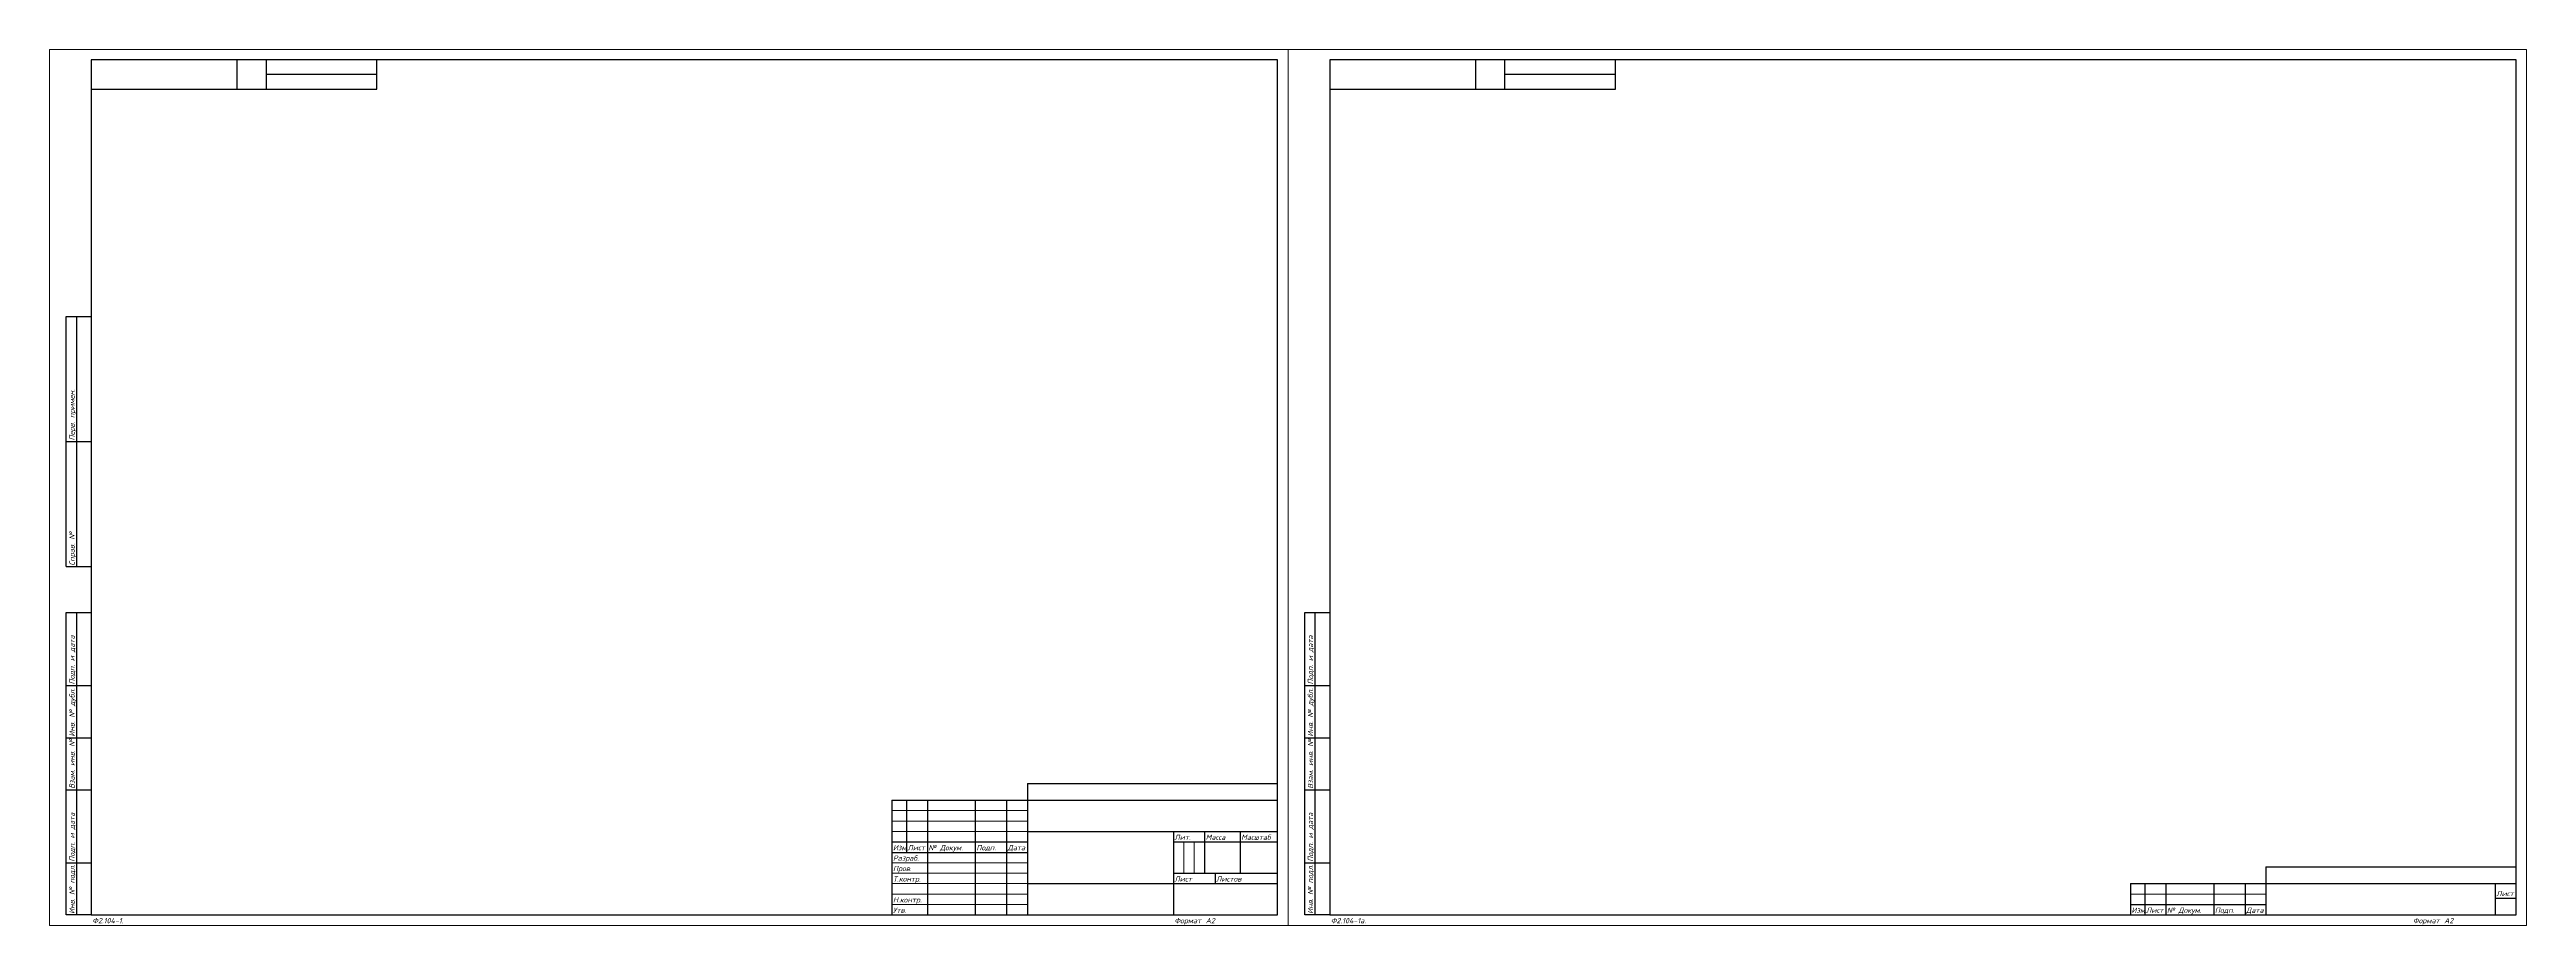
# Model space of a CAD drawing. Header units: millimetres. Extents: x 193 to 5157, y -4069 to 285.
# Drawn here: x 1619 to 2807, y -2584 to -2164 of the extents above; entities that cross this region are included whole.
import ezdxf
from ezdxf.enums import TextEntityAlignment as Align

# ---------------------------------------------------------------- set-up
doc = ezdxf.new("R2010")
doc.units = ezdxf.units.MM
doc.layers.add('4', color=4, linetype='Continuous', lineweight=15)
doc.layers.add('рамка', color=253, linetype='Continuous', lineweight=5)
doc.layers.add('Привязки', color=2, linetype='Continuous', lineweight=0, plot=False)
doc.styles.add('текст', font='isocpeui.ttf')

# ---------------------------------------------------------------- blocks, each defined once
blk = doc.blocks.new('*U27')
for p, q in [((90, 401), (90, 415)), ((104, 401), (104, 415)), ((157, 408), (104, 408)), ((157, 401), (157, 415)), ((20, 401), (90, 401)), ((90, 401), (104, 401)), ((104, 401), (157, 401)), ((8, 232), (8, 292)), ((8, 292), (20, 292)), ((13, 232), (13, 292)), ((8, 232), (20, 232)), ((8, 172), (8, 232)), ((13, 172), (13, 232)), ((8, 172), (20, 172)), ((8, 115), (8, 150)), ((8, 150), (20, 150)), ((13, 115), (13, 150)), ((8, 90), (8, 115)), ((8, 115), (20, 115)), ((13, 90), (13, 115)), ((8, 65), (8, 90)), ((8, 90), (20, 90)), ((13, 65), (13, 90)), ((8, 30), (8, 65)), ((8, 65), (20, 65)), ((13, 30), (13, 65)), ((404, 60), (589, 60)), ((404, 60), (404, 5)), ((411, 60), (411, 35)), ((421, 60), (421, 5)), ((444, 60), (444, 5)), ((459, 60), (459, 5)), ((469, 68), (589, 68)), ((469, 68), (469, 60)), ((469, 60), (469, 5)), ((404, 40), (469, 40)), ((469, 45), (589, 45)), ((539, 45), (539, 20)), ((539, 40), (589, 40)), ((554, 45), (554, 25)), ((571, 45), (571, 25)), ((8, 5), (8, 30)), ((8, 30), (20, 30)), ((13, 5), (13, 30)), ((404, 35), (469, 35)), ((539, 25), (589, 25)), ((559, 25), (559, 20)), ((469, 20), (589, 20)), ((539, 20), (539, 5)), ((20, 5), (8, 5))]:
    blk.add_line(p, q)
blk.add_lwpolyline([(20, 5), (589, 5), (589, 415), (20, 415)], close=True)
at = {"layer": '4'}
for p, q in [((404, 55), (469, 55)), ((404, 50), (469, 50)), ((404, 45), (469, 45)), ((544, 40), (544, 25)), ((549, 40), (549, 25)), ((404, 30), (469, 30)), ((404, 25), (469, 25)), ((404, 20), (469, 20)), ((404, 15), (469, 15)), ((404, 10), (469, 10))]:
    blk.add_line(p, q, dxfattribs=at)
at = {"layer": 'Привязки'}
blk.add_lwpolyline([(0, 0), (594, 0), (594, 420), (0, 420)], close=True, dxfattribs=at)
at = {"layer": 'рамка'}
blk.add_lwpolyline([(0, 420), (594, 420), (594, 0), (0, 0)], close=True, dxfattribs=at)
at = {"style": 'текст'}
for s, p in [('Перв. примен.', (12, 232.5)), ('Справ. №', (12, 172.5)), ('Подп. и дата', (12, 115.5)), ('Инв. № дубл.', (12, 90.5)), ('Взам. инв. №', (12, 65.5)), ('Подп. и дата', (12, 30.5)), ('Инв. № подл.', (12, 5.5))]:
    blk.add_text(s, height=2.5, rotation=90, dxfattribs=at).set_placement(p)
for s, height, p in [('Изм.', 2.5, (404.5, 36)), ('Лист', 2.5, (411.5, 36)), ('№ Докум.', 2.5, (421.5, 36)), ('Подп.', 2.5, (444.5, 36)), ('Дата', 2.5, (459.5, 36)), ('Лит.', 2.5, (539.5, 41)), ('Масса', 2.5, (554.5, 41)), ('Масштаб', 2.5, (571.5, 41)), ('Разраб.', 2.5, (404.5, 31)), ('Пров.', 2.5, (404.5, 26)), ('Н.контр.', 2.5, (404.5, 11)), ('Т.контр.', 2.5, (404.5, 21)), ('Лист', 2.5, (539.5, 21)), ('Листов', 2.5, (559.5, 21)), ('Ф2.104-1а.', 0.005, (20, 4.99)), ('Ф2.104-1.', 2.5, (20.5, 1)), ('Утв.', 2.5, (404.5, 6)), ('Формат', 2.5, (539.5, 1)), ('А2', 2.5, (554.5, 1)), ('А4', 0.025, (593.61, 0.01)), ('А3', 0.0125, (593.8, 0.01)), ('А1', 0.00625, (593.9, 0)), ('А0', 0.005, (593.92, 0))]:
    blk.add_text(s, height=height, dxfattribs=at).set_placement(p)
for tag, p, height, rotation in [('ОБОЗНАЧЕНИЕ-ВЕРХ', (85, 409), 3.5, 180), ('ПРИМЕНЯЕМОСТЬ', (19, 232.5), 2.5, 90), ('СПРАВ№', (19, 172.5), 2.5, 90), ('ДАТАУЧЁТАДУБЛ', (19, 115.5), 2.5, 90), ('ИНВ№ДУБЛ', (19, 90.5), 2.5, 90), ('ВЗАМИНВ№', (19, 65.5), 2.5, 90), ('ДАТАУЧЁТА', (19, 30.5), 2.5, 90), ('ИНВ№ПОДЛ', (19, 5.5), 2.5, 90)]:
    blk.add_attdef(tag, p, '', height=height, rotation=rotation, dxfattribs=at)
for tag, p, height in [('27', (91, 406), 3.5), ('28', (105, 409), 3.5), ('29', (105, 402), 3.5), ('ИЗМ4', (404.5, 56), 2.5), ('ИЗМ3', (404.5, 51), 2.5), ('ИЗМ2', (404.5, 46), 2.5), ('ЛИСТИЗМ4', (411.5, 56), 2.5), ('ЛИСТИЗМ3', (411.5, 51), 2.5), ('ЛИСТИЗМ2', (411.5, 46), 2.5), ('№ДОКУМИЗМ4', (421.5, 56), 2.5), ('№ДОКУМИЗМ3', (421.5, 51), 2.5), ('№ДОКУМИЗМ2', (421.5, 46), 2.5), ('ПОДПИЗМ4', (444.5, 56), 2.5), ('ПОДПИЗМ3', (444.5, 51), 2.5), ('ПОДПИЗМ2', (444.5, 46), 2.5), ('ДАТАИЗМ4', (459.5, 56), 2.5), ('ДАТАИЗМ3', (459.5, 51), 2.5), ('ДАТАИЗМ2', (459.5, 46), 2.5), ('ОБОЗНАЧЕНИЕ', (474, 51), 5), ('ИЗМ1', (404.5, 41), 2.5), ('ЛИСТИЗМ1', (411.5, 41), 2.5), ('№ДОКУМИЗМ1', (421.5, 41), 2.5), ('ПОДПИЗМ1', (444.5, 41), 2.5), ('ДАТАИЗМ1', (459.5, 41), 2.5), ('РАЗРАБ', (421.5, 31), 2.5), ('ПРОВ', (421.5, 26), 2.5), ('ДАТАРАЗРАБ', (459.5, 31), 2.5), ('ДАТАПРОВ', (459.5, 26), 2.5), ('10', (404.5, 16), 2.5), ('НКОНТР', (421.5, 11), 2.5), ('11', (421.5, 16), 2.5), ('ТКОНТР', (421.5, 21), 2.5), ('12', (444.5, 16), 2.5), ('ДАТАТКОНТР', (459.5, 21), 2.5), ('ДАТАНКОНТР', (459.5, 11), 2.5), ('13', (459.5, 16), 2.5), ('ЛИСТОВ', (574.5, 21), 2.5), ('УТВ', (421.5, 6), 2.5), ('ДАТАУТВ', (459.5, 6), 2.5)]:
    blk.add_attdef(tag, p, '', height=height, dxfattribs=at)
blk.add_attdef('30', text='', height=5, dxfattribs=at).set_placement((529, 64), align=Align.MIDDLE)
for tag, height, p in [('НАИМЕНОВАНИЕ1', 5, (504, 36)), ('НАИМЕНОВАНИЕ3', 3.5, (504, 26)), ('НАИМЕНОВАНИЕ2', 3.5, (504, 31)), ('МАССА', 3.5, (562.5, 31)), ('МАСШТАБ', 3.5, (580, 31)), ('НАИМЕНОВАНИЕ4', 2.5, (504, 21)), ('МАТЕРИАЛ2', 2.5, (504, 11)), ('МАТЕРИАЛ1', 2.5, (504, 16)), ('ПРЕДПРИЯТИЕ', 3.5, (564, 11)), ('ЛИСТ', 2.5, (554.5, 21)), ('МАТЕРИАЛ3', 2.5, (504, 6))]:
    blk.add_attdef(tag, text='', height=height, dxfattribs=at).set_placement(p, align=Align.CENTER)
for tag, p in [('ЛИТЕРА', (541.5, 31)), ('ЛИТЕРА2', (546.5, 31)), ('ЛИТЕРА3', (551.5, 31))]:
    blk.add_attdef(tag, text='', height=2.5, dxfattribs=at).set_placement(p, align=Align.RIGHT)
for tag, p in [('ИНДЕКС', (541.5, 31)), ('ИНДЕКС2', (546.5, 31)), ('ИНДЕКС3', (551.5, 31))]:
    blk.add_attdef(tag, text='', height=2.5, dxfattribs=at).set_placement(p, align=Align.TOP_LEFT)
blk = doc.blocks.new('*U36')
for p, q in [((90, 401), (90, 415)), ((104, 401), (104, 415)), ((157, 408), (104, 408)), ((157, 401), (157, 415)), ((20, 401), (90, 401)), ((90, 401), (104, 401)), ((104, 401), (157, 401)), ((20, 172), (20, 172)), ((20, 172), (20, 172)), ((20, 172), (20, 172)), ((20, 172), (20, 172)), ((20, 172), (20, 172)), ((20, 172), (20, 172)), ((20, 172), (20, 172)), ((8, 115), (8, 150)), ((8, 150), (20, 150)), ((13, 115), (13, 150)), ((8, 90), (8, 115)), ((8, 115), (20, 115)), ((13, 90), (13, 115)), ((8, 65), (8, 90)), ((8, 90), (20, 90)), ((13, 65), (13, 90)), ((8, 30), (8, 65)), ((8, 65), (20, 65)), ((13, 30), (13, 65)), ((8, 5), (8, 30)), ((8, 30), (20, 30)), ((13, 5), (13, 30)), ((469, 28), (589, 28)), ((469, 28), (469, 20)), ((404, 20), (589, 20)), ((404, 20), (404, 5)), ((411, 20), (411, 5)), ((421, 20), (421, 5)), ((444, 20), (444, 5)), ((459, 20), (459, 5)), ((469, 20), (469, 5)), ((579, 20), (579, 5)), ((579, 13), (589, 13)), ((20, 5), (8, 5)), ((404, 10), (469, 10)), ((404, 5), (469, 5)), ((589, 5), (589, 5)), ((589, 5), (589, 5)), ((589, 5), (589, 5)), ((589, 5), (589, 5)), ((589, 5), (589, 5)), ((589, 5), (589, 5)), ((589, 5), (589, 5))]:
    blk.add_line(p, q)
blk.add_lwpolyline([(20, 5), (589, 5), (589, 415), (20, 415)], close=True)
at = {"layer": '4'}
for p, q in [((404, 15), (469, 15)), ((589, 5), (589, 5)), ((589, 5), (589, 5)), ((589, 5), (589, 5)), ((589, 5), (589, 5)), ((589, 5), (589, 5)), ((589, 5), (589, 5)), ((589, 5), (589, 5)), ((589, 5), (589, 5)), ((589, 5), (589, 5))]:
    blk.add_line(p, q, dxfattribs=at)
at = {"layer": 'Привязки'}
blk.add_lwpolyline([(0, 0), (594, 0), (594, 420), (0, 420)], close=True, dxfattribs=at)
at = {"layer": 'рамка'}
blk.add_lwpolyline([(0, 420), (594, 420), (594, 0), (0, 0)], close=True, dxfattribs=at)
at = {"style": 'текст'}
for s, height, p in [('Справ. №', 0.0000208, (20, 172)), ('Перв. примен.', 0.0000208, (20, 172)), ('Подп. и дата', 2.5, (12, 115.5)), ('Инв. № дубл.', 2.5, (12, 90.5)), ('Взам. инв. №', 2.5, (12, 65.5)), ('Подп. и дата', 2.5, (12, 30.5)), ('Инв. № подл.', 2.5, (12, 5.5))]:
    blk.add_text(s, height=height, rotation=90, dxfattribs=at).set_placement(p)
for s, height, p in [('Лист', 2.5, (579.5, 14)), ('Ф2.104-1.', 0.005, (20, 5)), ('Ф2.104-1а.', 2.5, (20.5, 1)), ('Изм.', 2.5, (404.5, 6)), ('Лист', 2.5, (411.5, 6)), ('№ Докум.', 2.5, (421.5, 6)), ('Подп.', 2.5, (444.5, 6)), ('Дата', 2.5, (459.5, 6)), ('Формат', 2.5, (539.5, 1)), ('А2', 2.5, (554.5, 1)), ('Разраб.', 0.0000135, (589, 5)), ('Пров.', 0.0000135, (589, 5)), ('Т.контр.', 0.0000135, (589, 5)), ('Н.контр.', 0.0000135, (589, 5)), ('Утв.', 0.0000135, (589, 5)), ('Лит.', 0.0000135, (589, 5)), ('Масса', 0.0000135, (589, 5)), ('Масштаб', 0.0000135, (589, 5)), ('Листов', 0.0000135, (589, 5)), ('А4', 0.025, (593.6, 0)), ('А3', 0.0125, (593.8, 0)), ('А1', 0.00625, (593.9, 0)), ('А0', 0.005, (593.9, 0))]:
    blk.add_text(s, height=height, dxfattribs=at).set_placement(p)
for tag, p, height, rotation in [('ОБОЗНАЧЕНИЕ-ВЕРХ', (85, 409), 3.5, 180), ('ПРИМЕНЯЕМОСТЬ', (20, 172), 0.0000208, 90), ('СПРАВ№', (20, 172), 0.0000208, 90), ('ДАТАУЧЁТАДУБЛ', (19, 115.5), 2.5, 90), ('ИНВ№ДУБЛ', (19, 90.5), 2.5, 90), ('ВЗАМИНВ№', (19, 65.5), 2.5, 90), ('ДАТАУЧЁТА', (19, 30.5), 2.5, 90), ('ИНВ№ПОДЛ', (19, 5.5), 2.5, 90)]:
    blk.add_attdef(tag, p, '', height=height, rotation=rotation, dxfattribs=at)
for tag, p, height in [('27', (91, 406), 3.5), ('28', (105, 409), 3.5), ('29', (105, 402), 3.5), ('ИЗМ2', (404.5, 16), 2.5), ('ИЗМ1', (404.5, 11), 2.5), ('ЛИСТИЗМ2', (411.5, 16), 2.5), ('ЛИСТИЗМ1', (411.5, 11), 2.5), ('№ДОКУМИЗМ2', (421.5, 16), 2.5), ('№ДОКУМИЗМ1', (421.5, 11), 2.5), ('ПОДПИЗМ2', (444.5, 16), 2.5), ('ПОДПИЗМ1', (444.5, 11), 2.5), ('ДАТАИЗМ2', (459.5, 16), 2.5), ('ДАТАИЗМ1', (459.5, 11), 2.5), ('ОБОЗНАЧЕНИЕ', (474, 11), 5), ('РАЗРАБ', (589, 5), 0.0000135), ('ЛИСТОВ', (589, 5), 0.0000135), ('ПРОВ', (589, 5), 0.0000135), ('ТКОНТР', (589, 5), 0.0000135), ('НКОНТР', (589, 5), 0.0000135), ('УТВ', (589, 5), 0.0000135), ('10', (589, 5), 0.0000135), ('11', (589, 5), 0.0000135), ('12', (589, 5), 0.0000135), ('13', (589, 5), 0.0000135), ('ИЗМ3', (589, 5), 0.0000135), ('ЛИСТИЗМ3', (589, 5), 0.0000135), ('№ДОКУМИЗМ3', (589, 5), 0.0000135), ('ПОДПИЗМ3', (589, 5), 0.0000135), ('ДАТАИЗМ3', (589, 5), 0.0000135), ('ИЗМ4', (589, 5), 0.0000135), ('ЛИСТИЗМ4', (589, 5), 0.0000135), ('№ДОКУМИЗМ4', (589, 5), 0.0000135), ('ПОДПИЗМ4', (589, 5), 0.0000135), ('ДАТАИЗМ4', (589, 5), 0.0000135), ('ДАТАРАЗРАБ', (589, 5), 0.0000135), ('ДАТАПРОВ', (589, 5), 0.0000135), ('ДАТАТКОНТР', (589, 5), 0.0000135), ('ДАТАНКОНТР', (589, 5), 0.0000135), ('ДАТАУТВ', (589, 5), 0.0000135)]:
    blk.add_attdef(tag, p, '', height=height, dxfattribs=at)
blk.add_attdef('30', text='', height=5, dxfattribs=at).set_placement((529, 24), align=Align.MIDDLE)
for tag, height, p in [('ЛИСТ', 2.5, (584, 9)), ('НАИМЕНОВАНИЕ1', 0.000027, (589, 5)), ('НАИМЕНОВАНИЕ2', 0.0000189, (589, 5)), ('НАИМЕНОВАНИЕ3', 0.0000189, (589, 5)), ('НАИМЕНОВАНИЕ4', 0.0000135, (589, 5)), ('МАССА', 0.0000189, (589, 5)), ('МАСШТАБ', 0.0000189, (589, 5)), ('МАТЕРИАЛ1', 0.0000135, (589, 5)), ('МАТЕРИАЛ2', 0.0000135, (589, 5)), ('МАТЕРИАЛ3', 0.0000135, (589, 5)), ('ПРЕДПРИЯТИЕ', 0.0000189, (589, 5))]:
    blk.add_attdef(tag, text='', height=height, dxfattribs=at).set_placement(p, align=Align.CENTER)
for tag in ['ЛИТЕРА', 'ЛИТЕРА2', 'ЛИТЕРА3']:
    blk.add_attdef(tag, text='', height=0.0000135, dxfattribs=at).set_placement((589, 5), align=Align.RIGHT)
for tag in ['ИНДЕКС', 'ИНДЕКС2', 'ИНДЕКС3']:
    blk.add_attdef(tag, text='', height=0.0000135, dxfattribs=at).set_placement((589, 5), align=Align.TOP_LEFT)

msp = doc.modelspace()

# ---------------------------------------------------------------- block references
for name, p in [('*U27', (1619.1, -2583.8)), ('*U36', (2213.1, -2583.8))]:
    msp.add_blockref(name, p)

doc.saveas('drawing.dxf')
